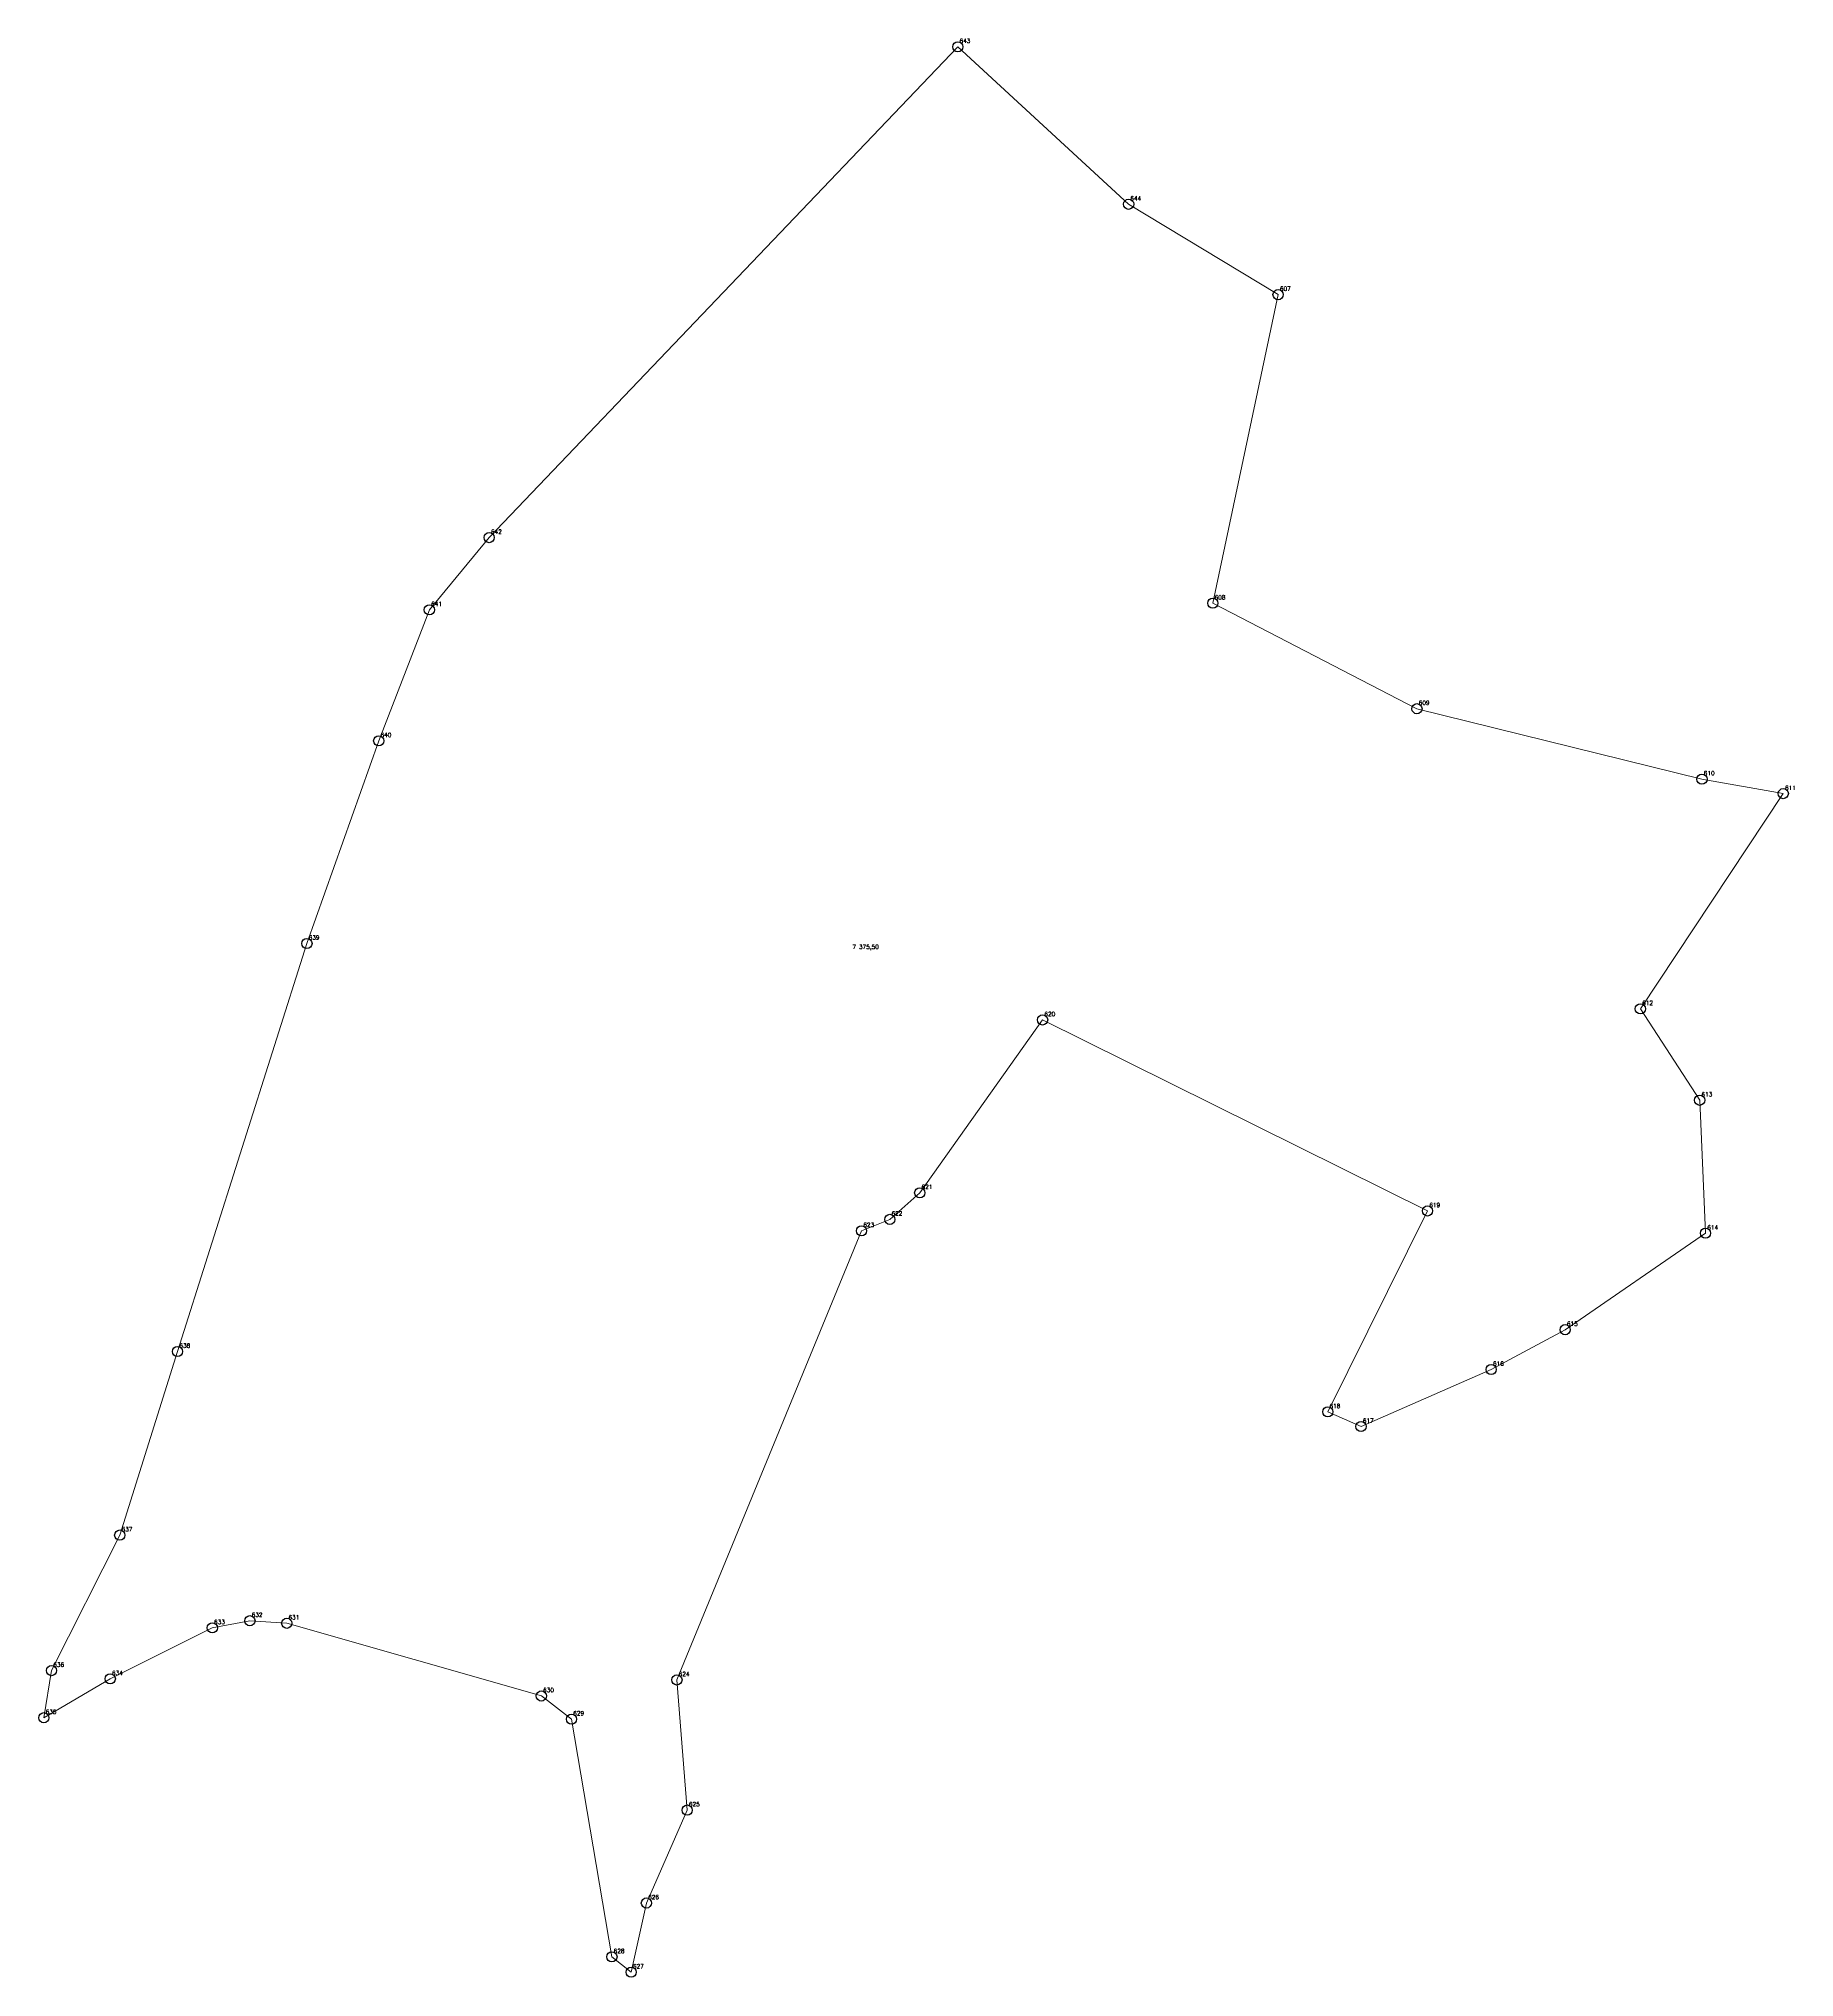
# Model space of a CAD drawing. Extents: x 1392715 to 1399949, y 356205 to 360837.
# Drawn here: x 1394264.6 to 1394393.9, y 358637.8 to 358780.7 of the extents above; entities that cross this region are included whole.
import ezdxf

# ---------------------------------------------------------------- set-up
doc = ezdxf.new("R2010")
doc.units = 0
doc.header["$PDMODE"] = 33
doc.header["$PDSIZE"] = 0.75
doc.layers.add('10 - ценные фрагменты благоустройства', color=7, linetype='Continuous')
doc.styles.get("Standard").update_dxf_attribs({"font": 'simplex.shx'})

msp = doc.modelspace()

# ---------------------------------------------------------------- linework, layer by layer
at = {"layer": '10 - ценные фрагменты благоустройства', "color": 7, "lineweight": 20}
msp.add_lwpolyline([(1394355.92, 358761.86), (1394351.11, 358739.12), (1394366.15, 358731.34), (1394387.15, 358726.15), (1394393.14, 358725.08), (1394382.61, 358709.22), (1394386.98, 358702.48), (1394387.41, 358692.68), (1394377.07, 358685.57), (1394371.62, 358682.64), (1394362.03, 358678.43), (1394359.58, 358679.51), (1394366.93, 358694.32), (1394338.57, 358708.4), (1394329.52, 358695.66), (1394327.31, 358693.7), (1394325.23, 358692.86), (1394311.63, 358659.75), (1394312.38, 358650.16), (1394309.38, 358643.31), (1394308.26, 358638.21), (1394306.84, 358639.34), (1394303.86, 358656.86), (1394301.64, 358658.57), (1394282.88, 358663.93), (1394280.17, 358664.12), (1394277.4, 358663.59), (1394269.88, 358659.83), (1394264.99, 358656.97), (1394265.55, 358660.44), (1394270.58, 358670.43), (1394274.84, 358683.96), (1394284.37, 358714.04), (1394289.66, 358728.97), (1394293.39, 358738.63), (1394297.8, 358743.95), (1394332.32, 358780.13), (1394344.91, 358768.52), (1394355.92, 358761.86)], close=True, dxfattribs=at)
at = {"layer": '10 - ценные фрагменты благоустройства'}
for p in [(1394332.32, 358780.13), (1394344.91, 358768.52), (1394355.92, 358761.86), (1394297.8, 358743.95), (1394293.39, 358738.63), (1394351.11, 358739.12), (1394366.15, 358731.34), (1394289.66, 358728.97), (1394387.15, 358726.15), (1394393.14, 358725.08), (1394284.37, 358714.04), (1394338.57, 358708.4), (1394382.61, 358709.22), (1394386.98, 358702.48), (1394329.52, 358695.66), (1394366.93, 358694.32), (1394325.23, 358692.86), (1394327.31, 358693.7), (1394387.41, 358692.68), (1394377.07, 358685.57), (1394274.84, 358683.96), (1394371.62, 358682.64), (1394359.58, 358679.51), (1394362.03, 358678.43), (1394270.58, 358670.43), (1394280.17, 358664.12), (1394277.4, 358663.59), (1394282.88, 358663.93), (1394265.55, 358660.44), (1394269.88, 358659.83), (1394311.63, 358659.75), (1394301.64, 358658.57), (1394264.99, 358656.97), (1394303.86, 358656.86), (1394312.38, 358650.16), (1394309.38, 358643.31), (1394306.84, 358639.34), (1394308.26, 358638.21)]:
    msp.add_point(p, dxfattribs=at)

# ---------------------------------------------------------------- texts
at = {"layer": '10 - ценные фрагменты благоустройства', "color": 7}
for s, p in [('643', (1394332.45, 358780.41)), ('644', (1394345.04, 358768.8)), ('607', (1394356.05, 358762.14)), ('642', (1394297.93, 358744.23)), ('641', (1394293.52, 358738.91)), ('608', (1394351.24, 358739.39)), ('609', (1394366.28, 358731.62)), ('640', (1394289.79, 358729.25)), ('610', (1394387.28, 358726.43)), ('611', (1394393.27, 358725.35)), ('639', (1394284.5, 358714.32)), ('7 375,50', (1394324.56, 358713.63)), ('620', (1394338.7, 358708.68)), ('612', (1394382.74, 358709.5)), ('613', (1394387.11, 358702.76)), ('621', (1394329.65, 358695.94)), ('619', (1394367.06, 358694.6)), ('623', (1394325.36, 358693.14)), ('622', (1394327.44, 358693.98)), ('614', (1394387.54, 358692.96)), ('615', (1394377.2, 358685.85)), ('638', (1394274.97, 358684.24)), ('616', (1394371.75, 358682.92)), ('618', (1394359.71, 358679.79)), ('617', (1394362.16, 358678.71)), ('637', (1394270.71, 358670.71)), ('632', (1394280.3, 358664.4)), ('631', (1394283.01, 358664.21)), ('633', (1394277.53, 358663.87)), ('636', (1394265.68, 358660.72)), ('634', (1394270.01, 358660.11)), ('624', (1394311.76, 358660.03)), ('630', (1394301.77, 358658.85)), ('635', (1394265.12, 358657.25)), ('629', (1394303.99, 358657.14)), ('625', (1394312.51, 358650.44)), ('626', (1394309.51, 358643.59)), ('628', (1394306.97, 358639.62)), ('627', (1394308.39, 358638.49))]:
    msp.add_text(s, height=0.311, dxfattribs=at).set_placement(p)

doc.saveas('drawing.dxf')
